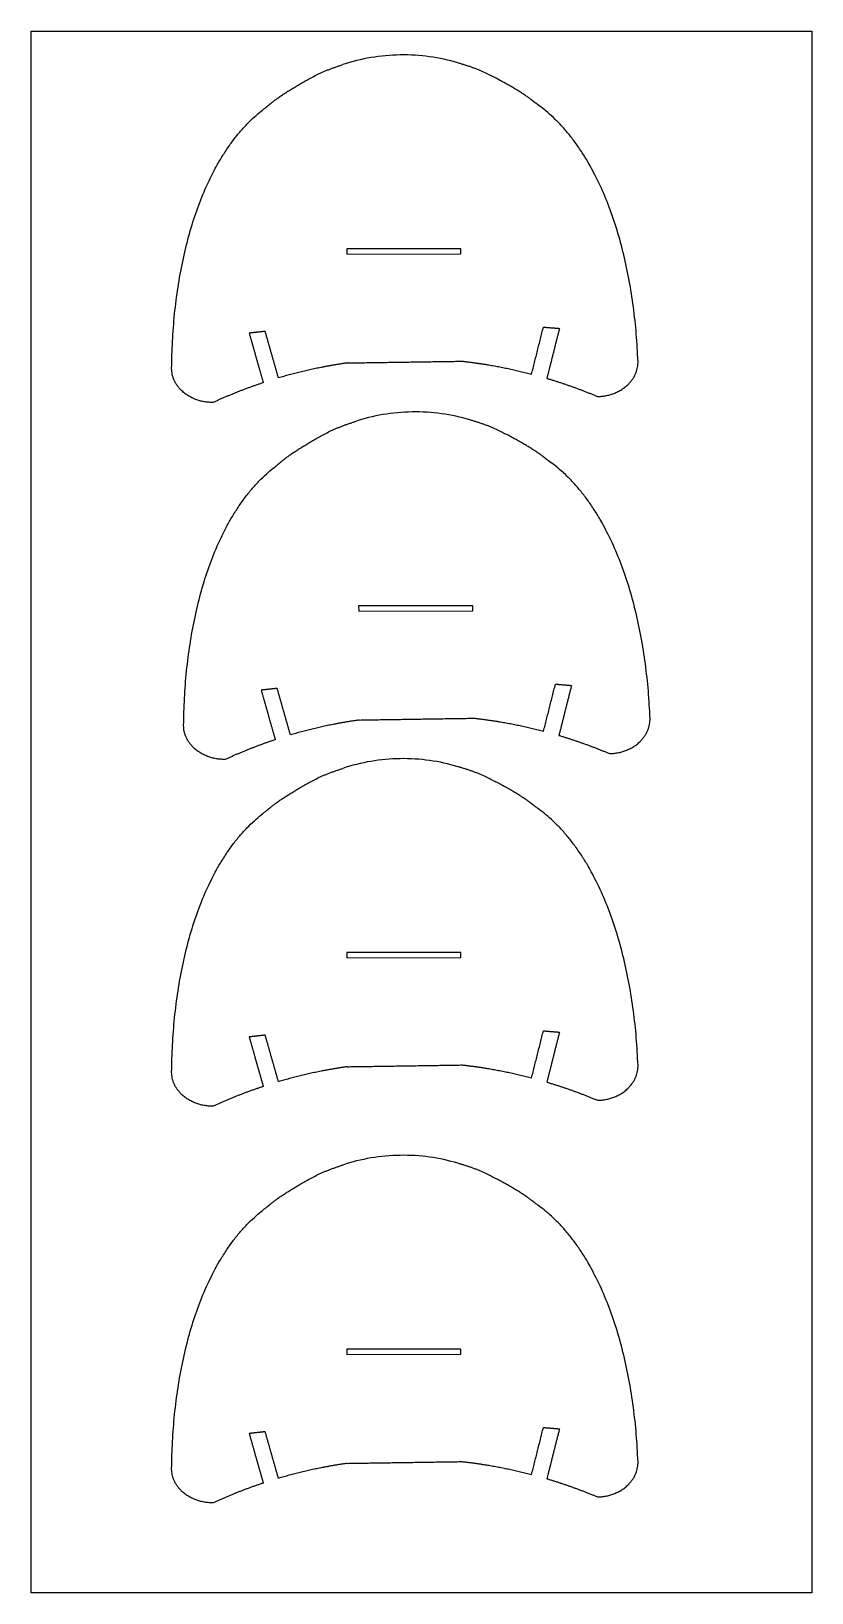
# Model space of a CAD drawing. Header units: metres. Extents: x 1979.8 to 2018, y 1971.1 to 1990.7.
# Drawn here: x 2010.066 to 2011.591, y 1987.332 to 1990.382 of the extents above; entities that cross this region are included whole.
import ezdxf

# ---------------------------------------------------------------- set-up
doc = ezdxf.new("R2010")
doc.units = ezdxf.units.M
doc.layers.add('ΦΥΛΛΑ ΓΙΑ CNC', color=1, linetype='Continuous')
doc.layers.add('ΦΥΛΛΑ ΚΟΝΤΡΑ ΠΛΑΚΕ', color=131, linetype='Continuous')

msp = doc.modelspace()

# ---------------------------------------------------------------- linework, layer by layer
at = {"layer": 'ΦΥΛΛΑ ΓΙΑ CNC'}
for points in [[(2010.7936, 1989.9571), (2010.6822, 1989.9571), (2010.6822, 1989.9469), (2010.9051, 1989.9476), (2010.9051, 1989.9575), (2010.7936, 1989.9575)], [(2010.8171, 1989.2598), (2010.7056, 1989.2598), (2010.7057, 1989.2496), (2010.9286, 1989.2503), (2010.9285, 1989.2601), (2010.8171, 1989.2601)], [(2010.7936, 1988.5826), (2010.6822, 1988.5826), (2010.6822, 1988.5724), (2010.9051, 1988.573), (2010.9051, 1988.5829), (2010.7936, 1988.5829)], [(2010.7936, 1987.8078), (2010.6822, 1987.8078), (2010.6822, 1987.7976), (2010.9051, 1987.7983), (2010.9051, 1987.8082), (2010.7936, 1987.8082)]]:
    msp.add_lwpolyline(points, dxfattribs=at)
at = {"layer": 'ΦΥΛΛΑ ΓΙΑ CNC', "lineweight": -3}
for points, weights in [([(2010.6257, 1990.2984), (2010.6494, 1990.3092), (2010.6744, 1990.317)], [0.931709150307, 0.919797461204, 0.911534052656]), ([(2010.9485, 1990.3033), (2010.9244, 1990.3134), (2010.8993, 1990.3204)], [0.931709150307, 0.919797461204, 0.911534052656]), ([(2010.6834, 1989.7344), (2010.7964, 1989.7361), (2010.908, 1989.7378)], [0.999923417659, 0.942555254016, 1]), ([(2011.1723, 1989.6688), (2011.2525, 1989.67), (2011.2514, 1989.7373)], [1, 0.707106781187, 1]), ([(2010.4214, 1989.6573), (2010.3412, 1989.6561), (2010.3402, 1989.7233)], [1, 0.707106781187, 1]), ([(2011.0733, 1989.7043), (2011.1238, 1989.6893), (2011.1723, 1989.6688)], [0.99651626955, 0.996723144745, 1]), ([(2010.5192, 1989.6958), (2010.4692, 1989.6793), (2010.4214, 1989.6573)], [0.99651626955, 0.996723144745, 1]), ([(2010.6491, 1989.601), (2010.6729, 1989.6118), (2010.6978, 1989.6196)], [0.931709150307, 0.919797461204, 0.911534052656]), ([(2010.9719, 1989.606), (2010.9479, 1989.616), (2010.9227, 1989.6231)], [0.931709150307, 0.919797461204, 0.911534052656]), ([(2010.7068, 1989.037), (2010.8199, 1989.0388), (2010.9315, 1989.0405)], [0.999923417659, 0.942555254016, 1]), ([(2011.1957, 1988.9714), (2011.2759, 1988.9726), (2011.2749, 1989.0399)], [1, 0.707106781187, 1]), ([(2010.4449, 1988.96), (2010.3647, 1988.9587), (2010.3636, 1989.026)], [1, 0.707106781187, 1]), ([(2010.5427, 1988.9985), (2010.4927, 1988.9819), (2010.4449, 1988.96)], [0.99651626955, 0.996723144745, 1]), ([(2011.0968, 1989.0069), (2011.1472, 1988.9919), (2011.1957, 1988.9714)], [0.99651626955, 0.996723144745, 1]), ([(2010.6257, 1988.9238), (2010.6494, 1988.9346), (2010.6744, 1988.9424)], [0.931709150307, 0.919797461204, 0.911534052656]), ([(2010.9485, 1988.9287), (2010.9244, 1988.9388), (2010.8993, 1988.9458)], [0.931709150307, 0.919797461204, 0.911534052656]), ([(2010.6834, 1988.3598), (2010.7964, 1988.3615), (2010.908, 1988.3632)], [0.999923417659, 0.942555254016, 1]), ([(2011.1723, 1988.2942), (2011.2525, 1988.2954), (2011.2514, 1988.3627)], [1, 0.707106781187, 1]), ([(2010.4214, 1988.2827), (2010.3412, 1988.2815), (2010.3402, 1988.3488)], [1, 0.707106781187, 1]), ([(2011.0733, 1988.3297), (2011.1238, 1988.3147), (2011.1723, 1988.2942)], [0.99651626955, 0.996723144745, 1]), ([(2010.5192, 1988.3212), (2010.4692, 1988.3047), (2010.4214, 1988.2827)], [0.99651626955, 0.996723144745, 1]), ([(2010.6257, 1988.1491), (2010.6494, 1988.1599), (2010.6744, 1988.1677)], [0.931709150307, 0.919797461204, 0.911534052656]), ([(2010.9485, 1988.154), (2010.9244, 1988.1641), (2010.8993, 1988.1711)], [0.931709150307, 0.919797461204, 0.911534052656]), ([(2010.4214, 1987.508), (2010.3412, 1987.5068), (2010.3402, 1987.574)], [1, 0.707106781187, 1]), ([(2010.6834, 1987.5851), (2010.7964, 1987.5868), (2010.908, 1987.5885)], [0.999923417659, 0.942555254016, 1]), ([(2011.1723, 1987.5195), (2011.2525, 1987.5207), (2011.2514, 1987.588)], [1, 0.707106781187, 1]), ([(2010.5192, 1987.5465), (2010.4692, 1987.53), (2010.4214, 1987.508)], [0.99651626955, 0.996723144745, 1]), ([(2011.0733, 1987.555), (2011.1238, 1987.54), (2011.1723, 1987.5195)], [0.99651626955, 0.996723144745, 1])]:
    msp.add_rational_spline(points, weights, degree=2, dxfattribs=at)
for points in [[(2010.8992, 1990.3204), (2010.8638, 1990.3314), (2010.8254, 1990.3366), (2010.7483, 1990.3354), (2010.7098, 1990.3291), (2010.6744, 1990.317)], [(2010.9226, 1989.6231), (2010.8872, 1989.6341), (2010.8488, 1989.6393), (2010.7718, 1989.6381), (2010.7333, 1989.6317), (2010.6978, 1989.6196)], [(2010.8992, 1988.9458), (2010.8638, 1988.9568), (2010.8254, 1988.962), (2010.7483, 1988.9609), (2010.7098, 1988.9545), (2010.6744, 1988.9424)], [(2010.8992, 1988.1711), (2010.8638, 1988.1821), (2010.8254, 1988.1873), (2010.7483, 1988.1861), (2010.7098, 1988.1798), (2010.6744, 1988.1677)]]:
    msp.add_open_spline(points, degree=3, knots=[0, 0, 0, 0, 0.500337, 0.500337, 1.000843, 1.000843, 1.000843, 1.000843], dxfattribs=at)
for points, weights, knots in [([(2010.3402, 1989.7233), (2010.3438, 1990.0868), (2010.5125, 1990.224), (2010.5236, 1990.2329), (2010.5346, 1990.2419), (2010.5633, 1990.2653), (2010.6257, 1990.2984)], [1, 0.888324260259, 1, 1, 1, 0.970376548073, 0.948940508878], [3.3219173, 3.3219173, 3.3219173, 3.7990306, 3.7990306, 3.8560209, 3.8560209, 3.9482049, 3.9482049, 3.9482049]), ([(2011.2514, 1989.7373), (2011.2367, 1990.1005), (2011.0639, 1990.2324), (2011.0526, 1990.241), (2011.0413, 1990.2496), (2011.0118, 1990.2721), (2010.9485, 1990.3033)], [1, 0.888324260259, 1, 1, 1, 0.970376548073, 0.948940508878], [3.3219173, 3.3219173, 3.3219173, 3.7990306, 3.7990306, 3.8560209, 3.8560209, 3.9482049, 3.9482049, 3.9482049]), ([(2010.6834, 1989.7344), (2010.6589, 1989.7309), (2010.6346, 1989.7261), (2010.5912, 1989.7176), (2010.5489, 1989.7051)], [1, 0.999659318534, 1, 0.997248724701, 0.99666160826], [2.7549118, 2.7549118, 2.7549118, 2.8346643, 2.8346643, 2.9768778, 2.9768778, 2.9768778]), ([(2010.908, 1989.7378), (2010.9327, 1989.735), (2010.9571, 1989.731), (2011.0007, 1989.7238), (2011.0434, 1989.7126)], [1, 0.999659318534, 1, 0.997248724701, 0.99666160826], [2.7549118, 2.7549118, 2.7549118, 2.8346643, 2.8346643, 2.9768778, 2.9768778, 2.9768778]), ([(2010.3636, 1989.026), (2010.3673, 1989.3895), (2010.536, 1989.5266), (2010.547, 1989.5356), (2010.558, 1989.5446), (2010.5868, 1989.5679), (2010.6491, 1989.601)], [1, 0.888324260259, 1, 1, 1, 0.970376548073, 0.948940508878], [3.3219173, 3.3219173, 3.3219173, 3.7990306, 3.7990306, 3.8560209, 3.8560209, 3.9482049, 3.9482049, 3.9482049]), ([(2011.2749, 1989.0399), (2011.2601, 1989.4031), (2011.0873, 1989.5351), (2011.076, 1989.5437), (2011.0647, 1989.5523), (2011.0353, 1989.5748), (2010.9719, 1989.606)], [1, 0.888324260259, 1, 1, 1, 0.970376548073, 0.948940508878], [3.3219173, 3.3219173, 3.3219173, 3.7990306, 3.7990306, 3.8560209, 3.8560209, 3.9482049, 3.9482049, 3.9482049]), ([(2010.7068, 1989.037), (2010.6823, 1989.0335), (2010.658, 1989.0288), (2010.6147, 1989.0203), (2010.5723, 1989.0078)], [1, 0.999659318534, 1, 0.997248724701, 0.99666160826], [2.7549118, 2.7549118, 2.7549118, 2.8346643, 2.8346643, 2.9768778, 2.9768778, 2.9768778]), ([(2010.9315, 1989.0405), (2010.9561, 1989.0377), (2010.9805, 1989.0337), (2011.0241, 1989.0265), (2011.0669, 1989.0153)], [1, 0.999659318534, 1, 0.997248724701, 0.99666160826], [2.7549118, 2.7549118, 2.7549118, 2.8346643, 2.8346643, 2.9768778, 2.9768778, 2.9768778]), ([(2010.3402, 1988.3488), (2010.3438, 1988.7123), (2010.5125, 1988.8494), (2010.5236, 1988.8584), (2010.5346, 1988.8673), (2010.5633, 1988.8907), (2010.6257, 1988.9238)], [1, 0.888324260259, 1, 1, 1, 0.970376548073, 0.948940508878], [3.3219173, 3.3219173, 3.3219173, 3.7990306, 3.7990306, 3.8560209, 3.8560209, 3.9482049, 3.9482049, 3.9482049]), ([(2011.2514, 1988.3627), (2011.2367, 1988.7259), (2011.0639, 1988.8578), (2011.0526, 1988.8664), (2011.0413, 1988.8751), (2011.0118, 1988.8976), (2010.9485, 1988.9287)], [1, 0.888324260259, 1, 1, 1, 0.970376548073, 0.948940508878], [3.3219173, 3.3219173, 3.3219173, 3.7990306, 3.7990306, 3.8560209, 3.8560209, 3.9482049, 3.9482049, 3.9482049]), ([(2010.6834, 1988.3598), (2010.6589, 1988.3563), (2010.6346, 1988.3515), (2010.5912, 1988.343), (2010.5489, 1988.3305)], [1, 0.999659318534, 1, 0.997248724701, 0.99666160826], [2.7549118, 2.7549118, 2.7549118, 2.8346643, 2.8346643, 2.9768778, 2.9768778, 2.9768778]), ([(2010.908, 1988.3632), (2010.9327, 1988.3605), (2010.9571, 1988.3565), (2011.0007, 1988.3493), (2011.0434, 1988.3381)], [1, 0.999659318534, 1, 0.997248724701, 0.99666160826], [2.7549118, 2.7549118, 2.7549118, 2.8346643, 2.8346643, 2.9768778, 2.9768778, 2.9768778]), ([(2010.3402, 1987.574), (2010.3438, 1987.9375), (2010.5125, 1988.0747), (2010.5236, 1988.0836), (2010.5346, 1988.0926), (2010.5633, 1988.116), (2010.6257, 1988.1491)], [1, 0.888324260259, 1, 1, 1, 0.970376548073, 0.948940508878], [3.3219173, 3.3219173, 3.3219173, 3.7990306, 3.7990306, 3.8560209, 3.8560209, 3.9482049, 3.9482049, 3.9482049]), ([(2011.2514, 1987.588), (2011.2367, 1987.9512), (2011.0639, 1988.0831), (2011.0526, 1988.0917), (2011.0413, 1988.1003), (2011.0118, 1988.1228), (2010.9485, 1988.154)], [1, 0.888324260259, 1, 1, 1, 0.970376548073, 0.948940508878], [3.3219173, 3.3219173, 3.3219173, 3.7990306, 3.7990306, 3.8560209, 3.8560209, 3.9482049, 3.9482049, 3.9482049]), ([(2010.6834, 1987.5851), (2010.6589, 1987.5816), (2010.6346, 1987.5768), (2010.5912, 1987.5683), (2010.5489, 1987.5558)], [1, 0.999659318534, 1, 0.997248724701, 0.99666160826], [2.7549118, 2.7549118, 2.7549118, 2.8346643, 2.8346643, 2.9768778, 2.9768778, 2.9768778]), ([(2010.908, 1987.5885), (2010.9327, 1987.5857), (2010.9571, 1987.5817), (2011.0007, 1987.5745), (2011.0434, 1987.5633)], [1, 0.999659318534, 1, 0.997248724701, 0.99666160826], [2.7549118, 2.7549118, 2.7549118, 2.8346643, 2.8346643, 2.9768778, 2.9768778, 2.9768778])]:
    msp.add_rational_spline(points, weights, degree=2, knots=knots, dxfattribs=at)
for points, degree in [([(2010.523, 1989.7961), (2010.5073, 1989.7944), (2010.4917, 1989.7926)], 2), ([(2010.4917, 1989.7926), (2010.5054, 1989.7442), (2010.5192, 1989.6958)], 2), ([(2010.5489, 1989.7051), (2010.5359, 1989.7506), (2010.523, 1989.7961)], 2), ([(2011.0434, 1989.7126), (2011.055, 1989.7585), (2011.0665, 1989.8044)], 2), ([(2011.0665, 1989.8044), (2011.0822, 1989.8031), (2011.0979, 1989.8019)], 2), ([(2011.0979, 1989.8019), (2011.0856, 1989.7531), (2011.0733, 1989.7043)], 2), ([(2010.6832, 1989.7344), (2010.6832, 1989.7344), (2010.6832, 1989.7345), (2010.6832, 1989.7346)], 3), ([(2010.5464, 1989.0988), (2010.5308, 1989.097), (2010.5151, 1989.0953)], 2), ([(2010.5151, 1989.0953), (2010.5289, 1989.0469), (2010.5427, 1988.9985)], 2), ([(2010.5723, 1989.0078), (2010.5594, 1989.0533), (2010.5464, 1989.0988)], 2), ([(2011.0669, 1989.0153), (2011.0784, 1989.0612), (2011.09, 1989.1071)], 2), ([(2011.09, 1989.1071), (2011.1057, 1989.1058), (2011.1214, 1989.1045)], 2), ([(2011.1214, 1989.1045), (2011.1091, 1989.0557), (2011.0968, 1989.0069)], 2), ([(2010.7067, 1989.037), (2010.7067, 1989.0371), (2010.7067, 1989.0372), (2010.7067, 1989.0372)], 3), ([(2010.523, 1988.4215), (2010.5073, 1988.4198), (2010.4917, 1988.418)], 2), ([(2010.4917, 1988.418), (2010.5054, 1988.3696), (2010.5192, 1988.3212)], 2), ([(2010.5489, 1988.3305), (2010.5359, 1988.376), (2010.523, 1988.4215)], 2), ([(2011.0434, 1988.3381), (2011.055, 1988.384), (2011.0665, 1988.4298)], 2), ([(2011.0665, 1988.4298), (2011.0822, 1988.4286), (2011.0979, 1988.4273)], 2), ([(2011.0979, 1988.4273), (2011.0856, 1988.3785), (2011.0733, 1988.3297)], 2), ([(2010.6832, 1988.3598), (2010.6832, 1988.3599), (2010.6832, 1988.3599), (2010.6832, 1988.36)], 3), ([(2011.0434, 1987.5633), (2011.055, 1987.6092), (2011.0665, 1987.6551)], 2), ([(2011.0665, 1987.6551), (2011.0822, 1987.6538), (2011.0979, 1987.6526)], 2), ([(2010.523, 1987.6468), (2010.5073, 1987.6451), (2010.4917, 1987.6433)], 2), ([(2010.4917, 1987.6433), (2010.5054, 1987.5949), (2010.5192, 1987.5465)], 2), ([(2010.5489, 1987.5558), (2010.5359, 1987.6013), (2010.523, 1987.6468)], 2), ([(2011.0979, 1987.6526), (2011.0856, 1987.6038), (2011.0733, 1987.555)], 2), ([(2010.6832, 1987.5851), (2010.6832, 1987.5851), (2010.6832, 1987.5852), (2010.6832, 1987.5853)], 3)]:
    msp.add_open_spline(points, degree=degree, dxfattribs=at)
at = {"layer": 'ΦΥΛΛΑ ΚΟΝΤΡΑ ΠΛΑΚΕ'}
msp.add_lwpolyline([(2010.0659, 1990.3823), (2011.5909, 1990.3823), (2011.5909, 1987.3323), (2010.0659, 1987.3323)], close=True, dxfattribs=at)

doc.saveas('drawing.dxf')
